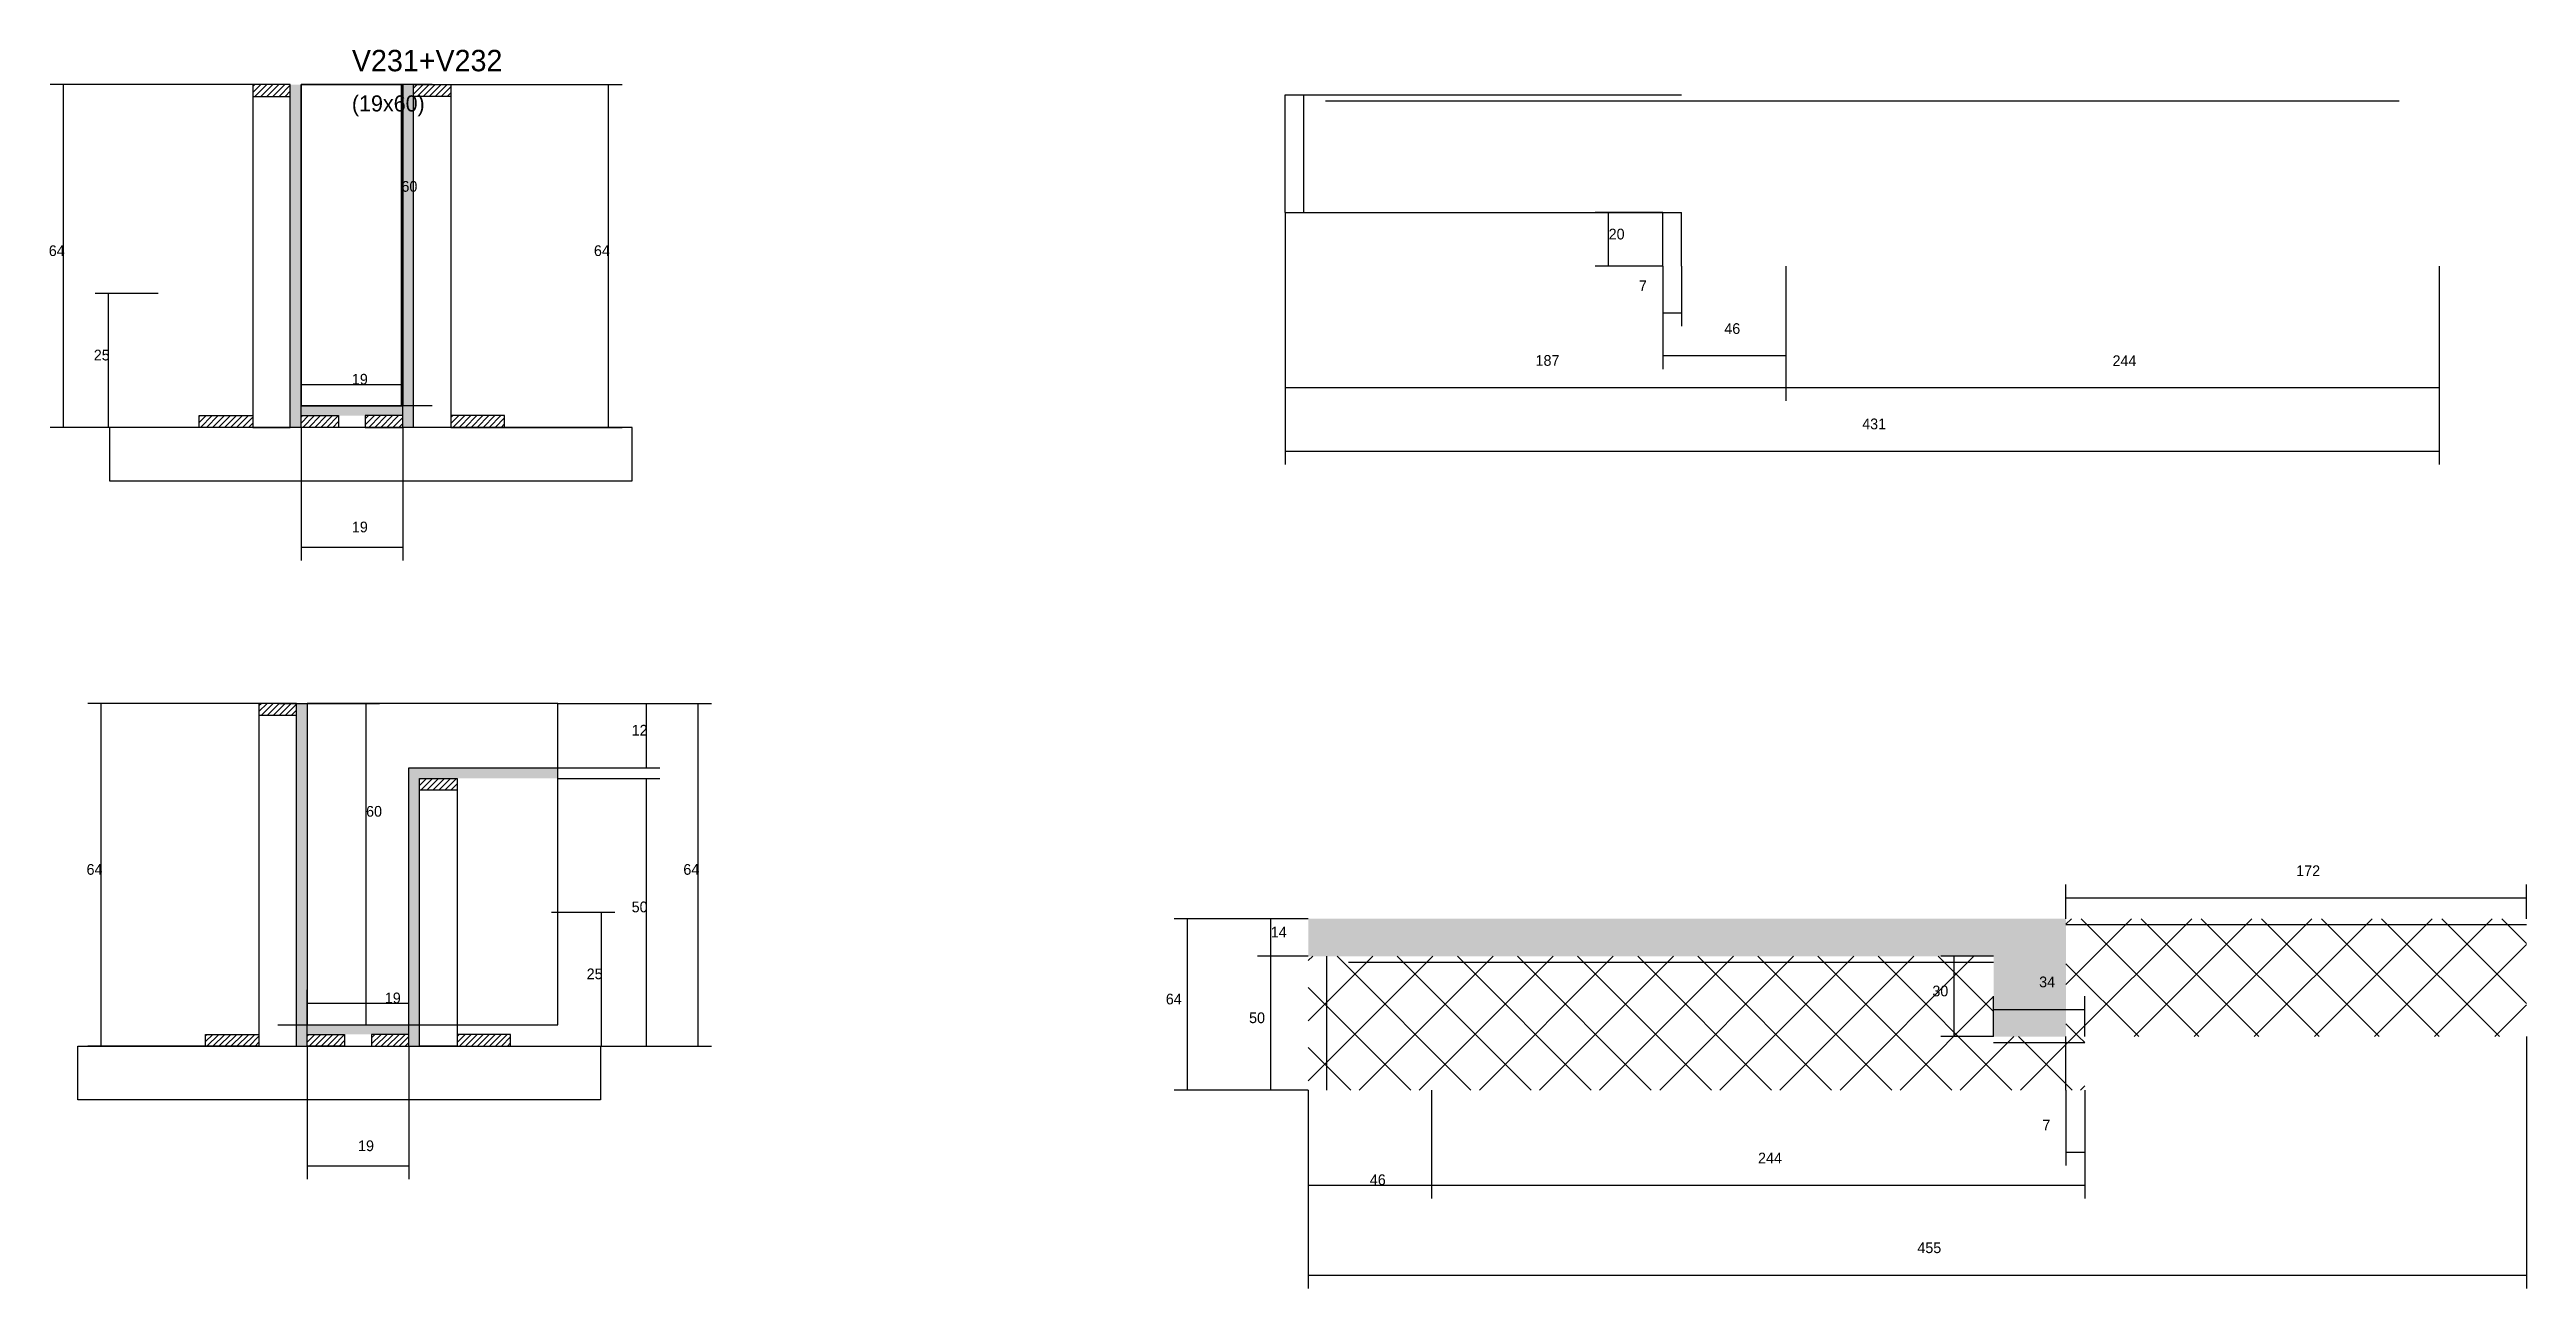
# Model space of a CAD drawing. Header units: metres. Extents: x 3836 to 5466, y 4103 to 4566.
# Drawn here: x 4541 to 5466, y 4103 to 4566 of the extents above; entities that cross this region are included whole.
import ezdxf

# ---------------------------------------------------------------- set-up
doc = ezdxf.new("R2010")
doc.units = ezdxf.units.M
for name, color, linetype in [('CONCRETO', 251, 'Continuous'), ('COTA', 241, 'Continuous'), ('Hachura', 253, 'Continuous'), ('Madeira', 126, 'Continuous'), ('Painéis', 200, 'Continuous'), ('REAPROVEITAMENTO', 251, 'Continuous'), ('SARR_2.2x7', 40, 'Continuous'), ('Texto Seção', 7, 'Continuous')]:
    doc.layers.add(name, color=color, linetype=linetype)

msp = doc.modelspace()

# ---------------------------------------------------------------- texts
at = {"layer": 'COTA'}
for s, p in [('60', (4672.8, 4512.9)), ('64', (4541.1, 4488.9)), ('64', (4744.7, 4488.9)), ('7', (5135, 4475.8)), ('25', (4557.9, 4449.9)), ('187', (5096.4, 4447.9)), ('244', (5311.9, 4447.8)), ('19', (4654.3, 4440.9)), ('431', (5218.4, 4424.2)), ('19', (4654.3, 4385.7)), ('12', (4758.8, 4309.8)), ('60', (4659.6, 4279.5)), ('64', (4555.2, 4257.8)), ('64', (4778.1, 4257.8)), ('172', (5380.5, 4257.3)), ('50', (4758.8, 4243.8)), ('25', (4742, 4218.8)), ('19', (4666.6, 4209.8)), ('30', (5244.6, 4212.4)), ('7', (5285.7, 4162.3)), ('19', (4656.6, 4154.6)), ('244', (5179.5, 4150)), ('46', (5034.5, 4141.9)), ('455', (5239, 4116.5))]:
    msp.add_text(s, height=4, dxfattribs=at).set_placement(p)
at = {"layer": 'Painéis'}
for s, p in [('20', (5123.7, 4495.1)), ('46', (5166.9, 4459.8)), ('14', (4997.5, 4234.4)), ('34', (5284.5, 4215.8)), ('64', (4958.3, 4209.4)), ('50', (4989.4, 4202.4))]:
    msp.add_text(s, height=4, dxfattribs=at).set_placement(p)
at = {"layer": 'Texto Seção'}
for s, height, p in [('V231+V232', 8, (4654.3, 4557.9)), ('(19x60)', 6, (4654.3, 4542.9))]:
    msp.add_text(s, height=height, dxfattribs=at).set_placement(p)

# ---------------------------------------------------------------- hatches: boundary and pattern name
at = {"layer": 'COTA'}
h = msp.add_hatch(dxfattribs=at)
h.set_pattern_fill('AR-CONC', scale=0.03)
h.paths.add_polyline_path([(5294.5, 4241.4), (5011.5, 4241.4), (5011.5, 4227.4), (5267.5, 4227.4), (5267.5, 4197.4), (5294.5, 4197.4)])
at = {"layer": 'Hachura'}
h = msp.add_hatch(dxfattribs=at)
h.set_pattern_fill('ANSI31', scale=0.5)
h.paths.add_polyline_path([(4631.3, 4548.5), (4631.3, 4552.9), (4631.3, 4552.9), (4617.3, 4552.9), (4617.3, 4552.9), (4617.3, 4548.5), (4617.3, 4548.5), (4631.3, 4548.5)])
h = msp.add_hatch(color=8, dxfattribs=at)
h.dxf.hatch_style = 1
h.paths.add_polyline_path([(4631.3, 4552.9), (4635.3, 4552.9), (4635.3, 4552.9), (4635.3, 4424.9), (4635.3, 4424.9), (4631.3, 4424.9), (4631.3, 4424.9), (4631.3, 4552.9)])
h = msp.add_hatch(color=8, dxfattribs=at)
h.dxf.hatch_style = 1
h.paths.add_polyline_path([(4677.3, 4552.9), (4673.3, 4552.9), (4673.3, 4552.9), (4673.3, 4424.9), (4673.3, 4424.9), (4677.3, 4424.9), (4677.3, 4424.9), (4677.3, 4552.9)])
h = msp.add_hatch(dxfattribs=at)
h.set_pattern_fill('ANSI31', scale=0.5)
h.paths.add_polyline_path([(4677.3, 4548.5), (4677.3, 4552.9), (4677.3, 4552.9), (4691.3, 4552.9), (4691.3, 4552.9), (4691.3, 4548.5), (4691.3, 4548.5), (4677.3, 4548.5)])
h = msp.add_hatch(color=8, dxfattribs=at)
h.dxf.hatch_style = 1
h.paths.add_polyline_path([(4673.3, 4429.3), (4673.3, 4432.9), (4673.3, 4432.9), (4635.3, 4432.9), (4635.3, 4432.9), (4635.3, 4429.3), (4635.3, 4429.3), (4673.3, 4429.3)])
h = msp.add_hatch(dxfattribs=at)
h.set_pattern_fill('ANSI31', scale=0.5)
h.paths.add_polyline_path([(4597.3, 4424.9), (4597.3, 4429.3), (4597.3, 4429.3), (4617.3, 4429.3), (4617.3, 4429.3), (4617.3, 4424.9), (4617.3, 4424.9), (4597.3, 4424.9)])
h = msp.add_hatch(dxfattribs=at)
h.set_pattern_fill('ANSI31', scale=0.5)
h.paths.add_polyline_path([(4635.3, 4424.9), (4635.3, 4429.3), (4635.3, 4429.3), (4649.3, 4429.3), (4649.3, 4429.3), (4649.3, 4424.9), (4649.3, 4424.9), (4635.3, 4424.9)])
h = msp.add_hatch(dxfattribs=at)
h.set_pattern_fill('ANSI31', scale=0.5)
h.paths.add_polyline_path([(4673.3, 4424.9), (4673.3, 4429.3), (4673.3, 4429.3), (4659.3, 4429.3), (4659.3, 4429.3), (4659.3, 4424.9), (4659.3, 4424.9), (4673.3, 4424.9)])
h = msp.add_hatch(dxfattribs=at)
h.set_pattern_fill('ANSI31', scale=0.5)
h.paths.add_polyline_path([(4711.3, 4424.9), (4711.3, 4429.3), (4711.3, 4429.3), (4691.3, 4429.3), (4691.3, 4429.3), (4691.3, 4424.9), (4691.3, 4424.9), (4711.3, 4424.9)])
h = msp.add_hatch(dxfattribs=at)
h.set_pattern_fill('ANSI31', scale=0.5)
h.paths.add_polyline_path([(4633.6, 4317.4), (4633.6, 4321.8), (4633.6, 4321.8), (4619.6, 4321.8), (4619.6, 4321.8), (4619.6, 4317.4), (4619.6, 4317.4), (4633.6, 4317.4)])
h = msp.add_hatch(color=8, dxfattribs=at)
h.dxf.hatch_style = 1
h.paths.add_polyline_path([(4633.6, 4321.8), (4637.6, 4321.8), (4637.6, 4321.8), (4637.6, 4193.8), (4637.6, 4193.8), (4633.6, 4193.8), (4633.6, 4193.8), (4633.6, 4321.8)])
h = msp.add_hatch(color=8, dxfattribs=at)
h.dxf.hatch_style = 1
h.paths.add_polyline_path([(4675.6, 4293.8), (4675.6, 4297.8), (4675.6, 4297.8), (4731.2, 4297.8), (4731.2, 4297.8), (4731.2, 4293.8), (4731.2, 4293.8), (4675.6, 4293.8)])
h = msp.add_hatch(color=8, dxfattribs=at)
h.dxf.hatch_style = 1
h.paths.add_polyline_path([(4679.6, 4293.8), (4675.6, 4293.8), (4675.6, 4293.8), (4675.6, 4193.8), (4675.6, 4193.8), (4679.6, 4193.8), (4679.6, 4193.8), (4679.6, 4293.8)])
h = msp.add_hatch(dxfattribs=at)
h.set_pattern_fill('ANSI31', scale=0.5)
h.paths.add_polyline_path([(4679.6, 4289.4), (4679.6, 4293.8), (4679.6, 4293.8), (4693.6, 4293.8), (4693.6, 4293.8), (4693.6, 4289.4), (4693.6, 4289.4), (4679.6, 4289.4)])
h = msp.add_hatch(color=8, dxfattribs=at)
h.dxf.hatch_style = 1
h.paths.add_polyline_path([(4637.6, 4198.2), (4637.6, 4201.8), (4637.6, 4201.8), (4675.6, 4201.8), (4675.6, 4201.8), (4675.6, 4198.2), (4675.6, 4198.2), (4637.6, 4198.2)])
h = msp.add_hatch(dxfattribs=at)
h.set_pattern_fill('ANSI31', scale=0.5)
h.paths.add_polyline_path([(4599.6, 4193.8), (4599.6, 4198.2), (4599.6, 4198.2), (4619.6, 4198.2), (4619.6, 4198.2), (4619.6, 4193.8), (4619.6, 4193.8), (4599.6, 4193.8)])
h = msp.add_hatch(dxfattribs=at)
h.set_pattern_fill('ANSI31', scale=0.5)
h.paths.add_polyline_path([(4637.6, 4193.8), (4637.6, 4198.2), (4637.6, 4198.2), (4651.6, 4198.2), (4651.6, 4198.2), (4651.6, 4193.8), (4651.6, 4193.8), (4637.6, 4193.8)])
h = msp.add_hatch(dxfattribs=at)
h.set_pattern_fill('ANSI31', scale=0.5)
h.paths.add_polyline_path([(4675.6, 4193.8), (4675.6, 4198.2), (4675.6, 4198.2), (4661.6, 4198.2), (4661.6, 4198.2), (4661.6, 4193.8), (4661.6, 4193.8), (4675.6, 4193.8)])
h = msp.add_hatch(dxfattribs=at)
h.set_pattern_fill('ANSI31', scale=0.5)
h.paths.add_polyline_path([(4713.6, 4193.8), (4713.6, 4198.2), (4713.6, 4198.2), (4693.6, 4198.2), (4693.6, 4198.2), (4693.6, 4193.8), (4693.6, 4193.8), (4713.6, 4193.8)])
at = {"layer": 'REAPROVEITAMENTO'}
h = msp.add_hatch(dxfattribs=at)
h.set_pattern_fill('ANSI37', scale=5)
h.paths.add_polyline_path([(5466.5, 4241.4), (5294.5, 4241.4), (5294.5, 4241.4), (5294.5, 4197.4), (5294.5, 4197.4), (5466.5, 4197.4), (5466.5, 4197.4), (5466.5, 4241.4)])
h = msp.add_hatch(dxfattribs=at)
h.set_pattern_fill('ANSI37', scale=5)
h.paths.add_polyline_path([(5301.5, 4197.4), (5267.5, 4197.4), (5267.5, 4197.4), (5267.5, 4227.4), (5267.5, 4227.4), (5011.5, 4227.4), (5011.5, 4227.4), (5011.5, 4177.4), (5011.5, 4177.4), (5301.5, 4177.4), (5301.5, 4177.4), (5301.5, 4197.4)])

# ---------------------------------------------------------------- linework, layer by layer
at = {"layer": 'CONCRETO'}
for points in [[(4635.3, 4552.9), (4635.3, 4552.9), (4673.3, 4552.9), (4673.3, 4524.9), (4673.3, 4524.9), (4673.3, 4432.9), (4635.3, 4432.9), (4635.3, 4552.9)], [(4635.3, 4432.9), (4673.3, 4432.9), (4673.3, 4552.9), (4635.3, 4552.9)], [(4637.6, 4201.8), (4731.2, 4201.8), (4731.2, 4321.8), (4637.6, 4321.8)]]:
    msp.add_lwpolyline(points, close=True, dxfattribs=at)
at = {"layer": 'COTA'}
for p, q in [((4617.3, 4552.9), (4541.6, 4552.9)), ((4546.6, 4424.9), (4546.6, 4552.9)), ((4684.3, 4552.9), (4667.8, 4552.9)), ((4672.8, 4432.9), (4672.8, 4552.9)), ((4691.3, 4552.9), (4755.2, 4552.9)), ((4750.2, 4424.9), (4750.2, 4552.9)), ((5002.9, 4505.1), (5002.9, 4411)), ((5002.9, 4505.1), (5002.9, 4434.8)), ((5143.9, 4485.1), (5143.9, 4462.7)), ((5150.9, 4485.1), (5150.9, 4462.7)), ((5189.9, 4485.1), (5189.9, 4434.8)), ((5189.9, 4485.1), (5189.9, 4434.8)), ((5433.9, 4485.1), (5433.9, 4434.8)), ((5433.9, 4485.1), (5433.9, 4411)), ((4582, 4474.9), (4558.4, 4474.9)), ((4563.4, 4424.9), (4563.4, 4474.9)), ((5143.9, 4467.7), (5150.9, 4467.7)), ((4635.3, 4424.9), (4635.3, 4445.9)), ((4635.3, 4440.9), (4673.3, 4440.9)), ((4673.3, 4424.9), (4673.3, 4445.9)), ((4684.3, 4432.9), (4667.8, 4432.9)), ((5002.9, 4439.8), (5189.9, 4439.8)), ((5189.9, 4439.8), (5433.9, 4439.8)), ((4601.7, 4424.9), (4541.6, 4424.9)), ((4582, 4424.9), (4558.4, 4424.9)), ((4635.3, 4424.9), (4635.3, 4375.2)), ((4673.3, 4424.9), (4673.3, 4375.2)), ((4706.9, 4424.9), (4755.2, 4424.9)), ((5002.9, 4416), (5433.9, 4416)), ((4635.3, 4380.2), (4673.3, 4380.2)), ((4619.6, 4321.8), (4555.7, 4321.8)), ((4560.7, 4193.8), (4560.7, 4321.8)), ((4626.6, 4321.8), (4664.6, 4321.8)), ((4659.6, 4201.8), (4659.6, 4321.8)), ((4731.2, 4321.8), (4788.6, 4321.8)), ((4731.2, 4321.8), (4769.3, 4321.8)), ((4764.3, 4297.8), (4764.3, 4321.8)), ((4783.6, 4193.8), (4783.6, 4321.8)), ((4731.2, 4297.8), (4769.3, 4297.8)), ((4731.2, 4293.8), (4769.3, 4293.8)), ((4764.3, 4193.8), (4764.3, 4293.8)), ((5294.5, 4241.4), (5294.5, 4254.2)), ((5294.5, 4249.2), (5466.5, 4249.2)), ((5466.5, 4241.4), (5466.5, 4254.2)), ((4728.9, 4243.8), (4752.5, 4243.8)), ((4747.5, 4193.8), (4747.5, 4243.8)), ((5267.5, 4227.4), (5247.8, 4227.4)), ((5252.8, 4197.4), (5252.8, 4227.4)), ((4637.6, 4193.8), (4637.6, 4214.8)), ((4637.6, 4209.8), (4675.6, 4209.8)), ((4675.6, 4193.8), (4675.6, 4214.8)), ((4626.6, 4201.8), (4664.6, 4201.8)), ((4604, 4193.8), (4555.7, 4193.8)), ((4637.6, 4193.8), (4637.6, 4144.1)), ((4675.6, 4193.8), (4675.6, 4144.1)), ((4709.2, 4193.8), (4788.6, 4193.8)), ((4709.2, 4193.8), (4769.3, 4193.8)), ((4728.9, 4193.8), (4752.5, 4193.8)), ((5267.5, 4197.4), (5247.8, 4197.4)), ((5466.5, 4197.4), (5466.5, 4103.3)), ((5011.5, 4177.4), (5011.5, 4136.9)), ((5011.5, 4177.4), (5011.5, 4103.3)), ((5057.5, 4177.4), (5057.5, 4136.9)), ((5057.5, 4177.4), (5057.5, 4136.9)), ((5294.5, 4177.4), (5294.5, 4149.2)), ((5301.5, 4177.4), (5301.5, 4136.9)), ((5301.5, 4177.4), (5301.5, 4149.2)), ((5294.5, 4154.2), (5301.5, 4154.2)), ((4637.6, 4149.1), (4675.6, 4149.1)), ((5011.5, 4141.9), (5057.5, 4141.9)), ((5057.5, 4141.9), (5301.5, 4141.9)), ((5011.5, 4108.3), (5466.5, 4108.3))]:
    msp.add_line(p, q, dxfattribs=at)
at = {"layer": 'Madeira'}
for points in [[(4631.3, 4548.5), (4631.3, 4552.9), (4617.3, 4552.9), (4617.3, 4548.5)], [(4631.3, 4552.9), (4617.3, 4552.9), (4617.3, 4424.9), (4631.3, 4424.9)], [(4677.3, 4548.5), (4677.3, 4552.9), (4691.3, 4552.9), (4691.3, 4548.5)], [(4677.3, 4552.9), (4691.3, 4552.9), (4691.3, 4424.9), (4677.3, 4424.9)], [(4563.8, 4404.9), (4759, 4404.9), (4759, 4424.9), (4563.8, 4424.9)], [(4597.3, 4424.9), (4597.3, 4429.3), (4617.3, 4429.3), (4617.3, 4424.9)], [(4635.3, 4424.9), (4635.3, 4429.3), (4649.3, 4429.3), (4649.3, 4424.9)], [(4673.3, 4424.9), (4673.3, 4429.3), (4659.3, 4429.3), (4659.3, 4424.9)], [(4711.3, 4424.9), (4711.3, 4429.3), (4691.3, 4429.3), (4691.3, 4424.9)], [(4633.6, 4317.4), (4633.6, 4321.8), (4619.6, 4321.8), (4619.6, 4317.4)], [(4633.6, 4321.8), (4619.6, 4321.8), (4619.6, 4193.8), (4633.6, 4193.8)], [(4679.6, 4289.4), (4679.6, 4293.8), (4693.6, 4293.8), (4693.6, 4289.4)], [(4679.6, 4293.8), (4693.6, 4293.8), (4693.6, 4193.8), (4679.6, 4193.8)], [(4747.1, 4173.8), (4551.9, 4173.8), (4551.9, 4193.8), (4747.1, 4193.8)], [(4599.6, 4193.8), (4599.6, 4198.2), (4619.6, 4198.2), (4619.6, 4193.8)], [(4637.6, 4193.8), (4637.6, 4198.2), (4651.6, 4198.2), (4651.6, 4193.8)], [(4675.6, 4193.8), (4675.6, 4198.2), (4661.6, 4198.2), (4661.6, 4193.8)], [(4713.6, 4193.8), (4713.6, 4198.2), (4693.6, 4198.2), (4693.6, 4193.8)]]:
    msp.add_lwpolyline(points, close=True, dxfattribs=at)
at = {"layer": 'Painéis'}
for p, q in [((4673.3, 4424.9), (4673.3, 4552.9)), ((5002.9, 4549.1), (5150.9, 4549.1)), ((5002.9, 4505.1), (5002.9, 4549.1)), ((5002.9, 4505.1), (5143.9, 4505.1)), ((5143.9, 4505.1), (5118.7, 4505.1)), ((5123.7, 4485.1), (5123.7, 4505.1)), ((5143.9, 4485.1), (5143.9, 4505.1)), ((5143.9, 4485.1), (5118.7, 4485.1)), ((5143.9, 4485.1), (5143.9, 4446.7)), ((5189.9, 4485.1), (5189.9, 4446.7)), ((5143.9, 4451.7), (5189.9, 4451.7)), ((4635.3, 4432.9), (4673.3, 4432.9)), ((4673.3, 4429.3), (4673.3, 4432.9)), ((4675.6, 4297.8), (4731.2, 4297.8)), ((4675.6, 4293.8), (4675.6, 4297.8)), ((4675.6, 4193.8), (4675.6, 4293.8)), ((4731.2, 4293.8), (4731.2, 4297.8)), ((5011.5, 4241.4), (4961.4, 4241.4)), ((4966.4, 4177.4), (4966.4, 4241.4)), ((5011.5, 4241.4), (4992.5, 4241.4)), ((4997.5, 4227.4), (4997.5, 4241.4)), ((5011.5, 4227.4), (4992.5, 4227.4)), ((5011.5, 4227.4), (4992.5, 4227.4)), ((4997.5, 4177.4), (4997.5, 4227.4)), ((5267.5, 4197.4), (5267.5, 4212.5)), ((5301.5, 4197.4), (5301.5, 4212.5)), ((5267.5, 4207.5), (5301.5, 4207.5)), ((5011.5, 4177.4), (4961.4, 4177.4)), ((5011.5, 4177.4), (4992.5, 4177.4))]:
    msp.add_line(p, q, dxfattribs=at)
at = {"layer": 'SARR_2.2x7'}
for p, q in [((5009.9, 4505.1), (5009.9, 4549.1)), ((5017.9, 4546.9), (5189.9, 4546.9)), ((5189.9, 4546.9), (5418.9, 4546.9)), ((5143.9, 4505.1), (5150.9, 4505.1)), ((5150.9, 4485.1), (5150.9, 4505.1)), ((5294.5, 4239.2), (5466.5, 4239.2)), ((5018.5, 4177.4), (5018.5, 4227.4)), ((5026.5, 4225.2), (5057.5, 4225.2)), ((5057.5, 4225.2), (5267.5, 4225.2)), ((5267.5, 4195.2), (5301.5, 4195.2)), ((5294.5, 4177.4), (5294.5, 4197.4))]:
    msp.add_line(p, q, dxfattribs=at)

msp.set_redraw_order([(e.dxf.handle, doc.entitydb.next_handle()) for e in msp.query("TEXT MTEXT ATTDEF DIMENSION ARC_DIMENSION")])  # texts and dimensions are drawn at this point

doc.saveas('drawing.dxf')
